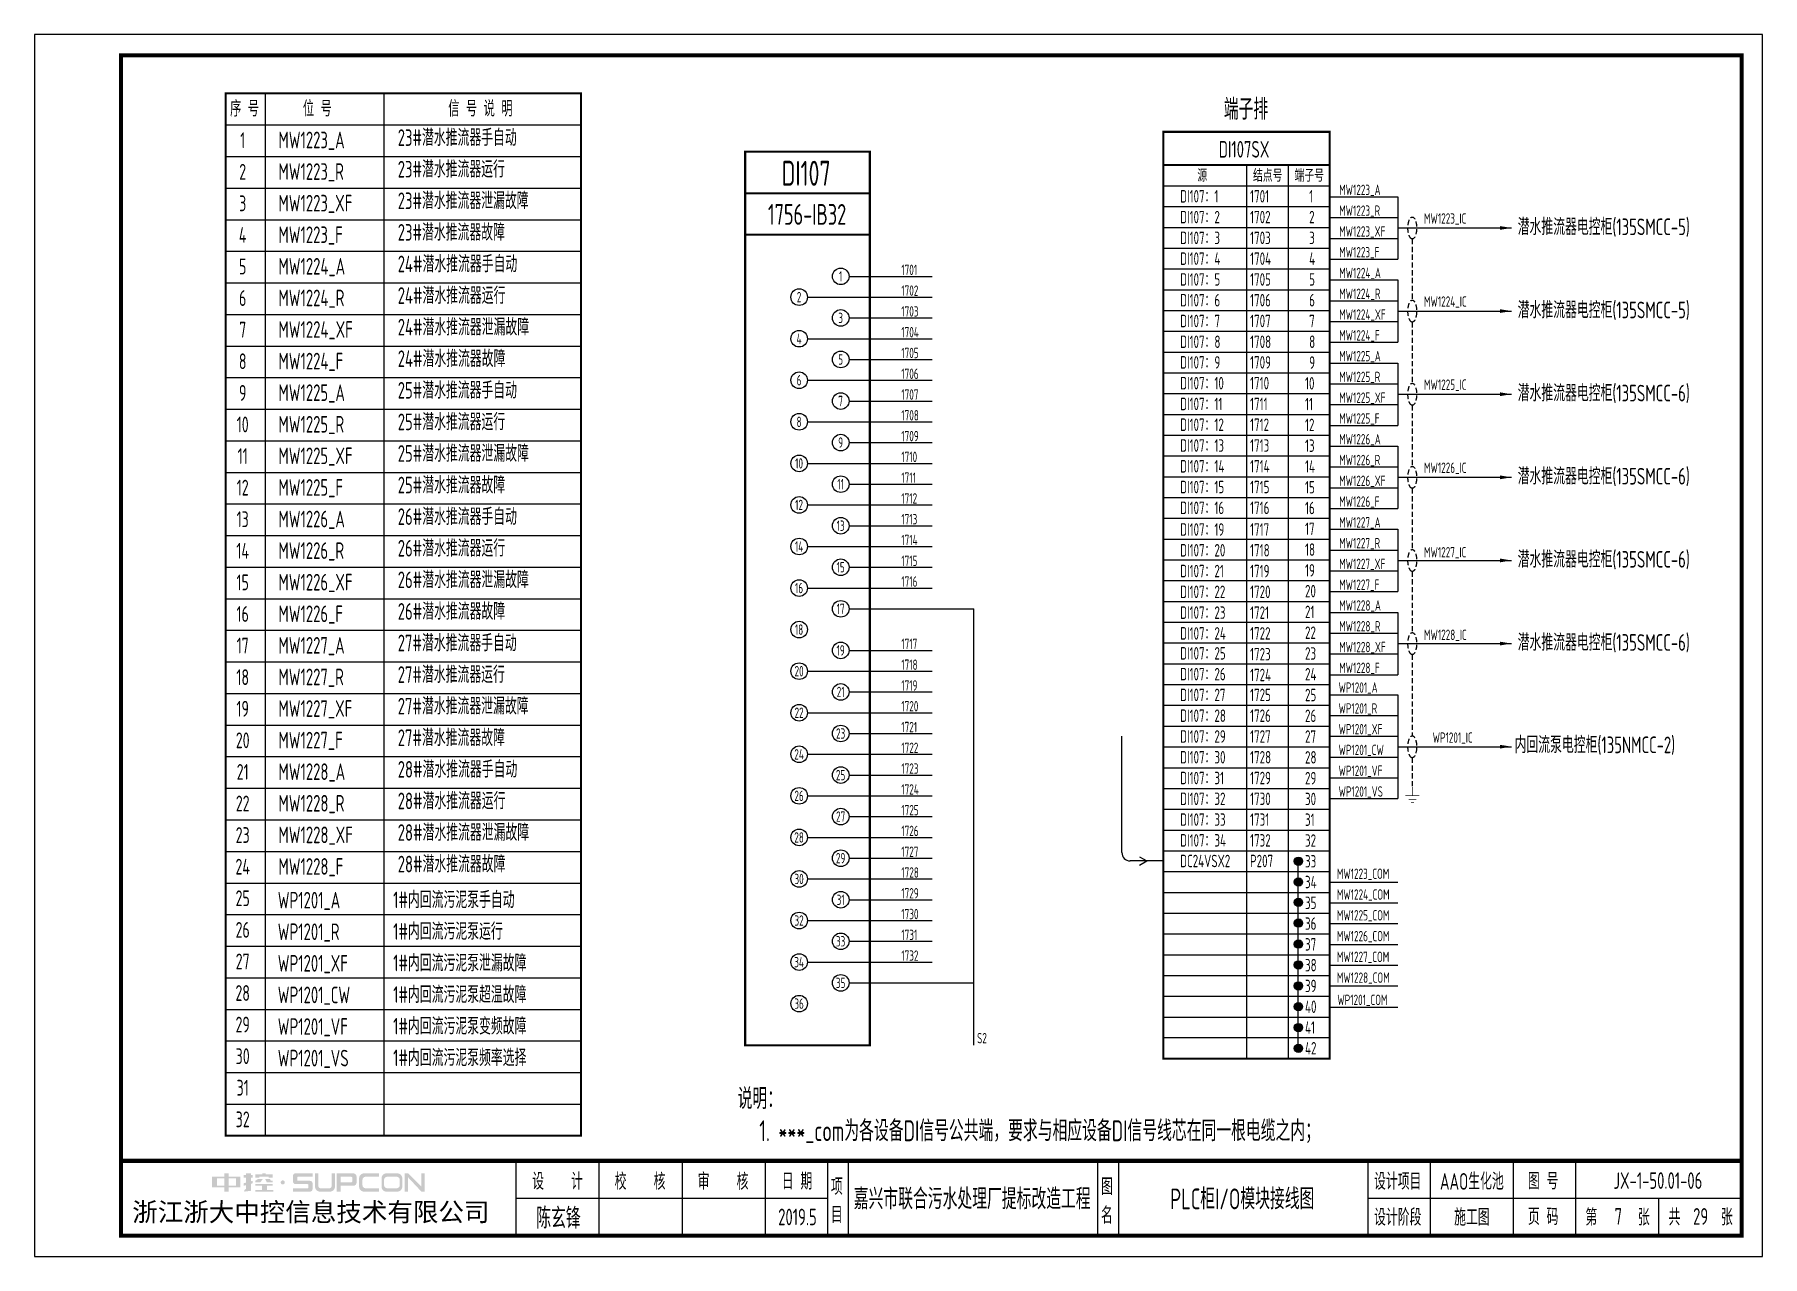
# Model space of a CAD drawing. Header units: millimetres. Extents: x 30557 to 235556, y -116603 to -73383.
# Drawn here: x 63821 to 67979, y -79651 to -76711 of the extents above; entities that cross this region are included whole.
import ezdxf
from ezdxf.enums import TextEntityAlignment as Align

# ---------------------------------------------------------------- set-up
doc = ezdxf.new("R2010")
doc.units = ezdxf.units.MM
doc.linetypes.add('DASHED2', pattern=[0.375, 0.25, -0.125])
doc.layers.add('1', color=3, linetype='Continuous')
doc.layers.add('符号层', color=3, linetype='Continuous')
doc.layers.add('_Drawing', color=7, linetype='Continuous', lineweight=25)
doc.styles.add('supcon', font='sceie.shx', dxfattribs={"width": 0.75, "height": 40, "bigfont": 'sceic.shx'})
doc.styles.add('Title', font='', dxfattribs={"height": 45})
doc.styles.get('Title').set_extended_font_data('SimHei')

msp = doc.modelspace()

# ---------------------------------------------------------------- texts
at = {"style": 'supcon', "width": 0.75}
for s, p in [('序 号', (64326.2, -76908)), ('位 号', (64501.3, -76908)), ('信 号 说 明', (64893.7, -76908)), ('1', (64321.7, -76984)), ('2', (64321.7, -77060)), ('3', (64321.7, -77136)), ('4', (64321.7, -77212)), ('5', (64321.7, -77288)), ('6', (64321.7, -77364)), ('7', (64321.7, -77440)), ('8', (64321.7, -77516)), ('9', (64321.7, -77592)), ('10', (64321.7, -77668)), ('11', (64321.7, -77744)), ('12', (64321.7, -77820)), ('13', (64321.7, -77896)), ('14', (64321.7, -77972)), ('15', (64321.7, -78048)), ('16', (64321.7, -78124)), ('17', (64321.7, -78200)), ('18', (64321.7, -78276)), ('19', (64321.7, -78352)), ('20', (64321.7, -78428)), ('21', (64321.7, -78504)), ('22', (64321.7, -78580)), ('23', (64321.7, -78656)), ('24', (64321.7, -78732)), ('25', (64321.7, -78808)), ('26', (64321.7, -78884)), ('27', (64321.7, -78960)), ('28', (64321.7, -79036)), ('29', (64321.7, -79112)), ('30', (64321.7, -79188)), ('31', (64321.7, -79264)), ('32', (64321.7, -79340))]:
    msp.add_text(s, height=38, dxfattribs=at).set_placement(p, align=Align.CENTER)
at = {"linetype": 'Continuous', "style": 'supcon', "width": 0.75}
for s, height, p in [('MW1223_A', 40, (64407.6, -76984.5)), ('23#潜水推流器手自动', 40, (64694.8, -76978.8)), ('MW1223_R', 40, (64407.6, -77060.5)), ('23#潜水推流器运行', 40, (64694.8, -77054.8)), ('23#潜水推流器泄漏故障', 40, (64694.8, -77130.8)), ('MW1223_A', 25, (66960.2, -77097)), ('MW1223_XF', 40, (64407.6, -77136.5)), ('MW1223_R', 25, (66960.2, -77147)), ('MW1223_F', 40, (64407.6, -77212.5)), ('23#潜水推流器故障', 40, (64694.8, -77206.8)), ('MW1223_XF', 25, (66960.2, -77197)), ('MW1223_IC', 25, (67164.4, -77165.8)), ('潜水推流器电控柜(135SMCC-5)', 40, (67389.8, -77193.5)), ('MW1224_A', 40, (64407.6, -77288.5)), ('24#潜水推流器手自动', 40, (64694.8, -77282.8)), ('MW1223_F', 25, (66960.2, -77247)), ('MW1224_A', 25, (66960.2, -77297)), ('MW1224_R', 40, (64407.6, -77364.5)), ('24#潜水推流器运行', 40, (64694.8, -77358.8)), ('MW1224_R', 25, (66960.2, -77347)), ('MW1224_XF', 25, (66960.2, -77397)), ('MW1224_IC', 25, (67164.4, -77365.7)), ('潜水推流器电控柜(135SMCC-5)', 40, (67389.8, -77393.5)), ('MW1224_XF', 40, (64407.6, -77440.5)), ('24#潜水推流器泄漏故障', 40, (64694.8, -77434.8)), ('MW1224_F', 25, (66960.2, -77447)), ('MW1224_F', 40, (64407.6, -77516.5)), ('24#潜水推流器故障', 40, (64694.8, -77510.8)), ('MW1225_A', 25, (66960.2, -77497)), ('25#潜水推流器手自动', 40, (64694.8, -77586.8)), ('MW1225_R', 25, (66960.2, -77547)), ('MW1225_IC', 25, (67164.4, -77565.7)), ('MW1225_A', 40, (64407.6, -77592.5)), ('MW1225_XF', 25, (66960.2, -77597)), ('潜水推流器电控柜(135SMCC-6)', 40, (67389.8, -77593.5)), ('MW1225_R', 40, (64407.6, -77668.5)), ('25#潜水推流器运行', 40, (64694.8, -77662.8)), ('MW1225_F', 25, (66960.2, -77647)), ('MW1225_XF', 40, (64407.6, -77744.5)), ('25#潜水推流器泄漏故障', 40, (64694.8, -77738.8)), ('MW1226_A', 25, (66960.2, -77697)), ('MW1226_R', 25, (66960.2, -77747)), ('MW1226_IC', 25, (67164.4, -77765.6)), ('潜水推流器电控柜(135SMCC-6)', 40, (67389.8, -77793.5)), ('MW1225_F', 40, (64407.6, -77820.5)), ('25#潜水推流器故障', 40, (64694.8, -77814.8)), ('MW1226_XF', 25, (66960.2, -77797)), ('MW1226_F', 25, (66960.2, -77847)), ('MW1226_A', 40, (64407.6, -77896.5)), ('26#潜水推流器手自动', 40, (64694.8, -77890.8)), ('MW1227_A', 25, (66960.2, -77897)), ('MW1226_R', 40, (64407.6, -77972.5)), ('26#潜水推流器运行', 40, (64694.8, -77966.8)), ('MW1227_R', 25, (66960.2, -77947)), ('MW1227_IC', 25, (67164.4, -77969)), ('潜水推流器电控柜(135SMCC-6)', 40, (67389.8, -77993.5)), ('26#潜水推流器泄漏故障', 40, (64694.8, -78042.8)), ('MW1227_XF', 25, (66960.2, -77997)), ('MW1226_XF', 40, (64407.6, -78048.5)), ('MW1227_F', 25, (66960.2, -78047)), ('MW1226_F', 40, (64407.6, -78124.5)), ('26#潜水推流器故障', 40, (64694.8, -78118.8)), ('MW1228_A', 25, (66960.2, -78097)), ('MW1228_R', 25, (66960.2, -78147)), ('MW1227_A', 40, (64407.6, -78200.5)), ('27#潜水推流器手自动', 40, (64694.8, -78194.8)), ('MW1228_IC', 25, (67164.4, -78167.6)), ('潜水推流器电控柜(135SMCC-6)', 40, (67389.8, -78193.5)), ('MW1228_XF', 25, (66960.2, -78197)), ('MW1227_R', 40, (64407.6, -78276.5)), ('27#潜水推流器运行', 40, (64694.8, -78270.8)), ('MW1228_F', 25, (66960.2, -78247)), ('WP1201_A', 25, (66958.8, -78294.6)), ('MW1227_XF', 40, (64407.6, -78352.5)), ('27#潜水推流器泄漏故障', 40, (64694.8, -78346.8)), ('WP1201_R', 25, (66958.8, -78344.6)), ('WP1201_XF', 25, (66958.8, -78394.6)), ('MW1227_F', 40, (64407.6, -78428.5)), ('27#潜水推流器故障', 40, (64694.8, -78422.8)), ('WP1201_CW', 25, (66958.8, -78444.6)), ('WP1201_IC', 25, (67185.2, -78415)), ('内回流泵电控柜(135NMCC-2)', 40, (67382.3, -78439.9)), ('28#潜水推流器手自动', 40, (64694.8, -78498.8)), ('MW1228_A', 40, (64407.6, -78504.5)), ('WP1201_VF', 25, (66958.8, -78494.6)), ('MW1228_R', 40, (64407.6, -78580.5)), ('28#潜水推流器运行', 40, (64694.8, -78574.8)), ('WP1201_VS', 25, (66958.8, -78544.6)), ('MW1228_XF', 40, (64407.6, -78656.5)), ('28#潜水推流器泄漏故障', 40, (64694.8, -78650.8)), ('MW1228_F', 40, (64407.6, -78732.5)), ('28#潜水推流器故障', 40, (64694.8, -78726.8)), ('MW1223_COM', 25, (66954.7, -78742.5)), ('WP1201_A', 40, (64406, -78813.6)), ('1#内回流污泥泵手自动', 40, (64683.7, -78812.8)), ('MW1224_COM', 25, (66954.7, -78792.5)), ('MW1225_COM', 25, (66954.7, -78842.5)), ('WP1201_R', 40, (64406, -78889.6)), ('1#内回流污泥泵运行', 40, (64683.7, -78888.8)), ('MW1226_COM', 25, (66954.7, -78892.5)), ('MW1227_COM', 25, (66954.7, -78942.5)), ('WP1201_XF', 40, (64406, -78965.6)), ('1#内回流污泥泵泄漏故障', 40, (64683.7, -78964.8)), ('WP1201_CW', 40, (64406, -79041.6)), ('1#内回流污泥泵超温故障', 40, (64683.7, -79040.8)), ('MW1228_COM', 25, (66954.7, -78992.5)), ('WP1201_COM', 25, (66955.9, -79046)), ('WP1201_VF', 40, (64406, -79117.6)), ('1#内回流污泥泵变频故障', 40, (64683.7, -79116.8)), ('WP1201_VS', 40, (64406, -79193.6)), ('1#内回流污泥泵频率选择', 40, (64683.7, -79192.8))]:
    msp.add_text(s, height=height, dxfattribs=at).set_placement(p)
at = {"color": 3, "style": 'supcon', "width": 0.75}
for s, height, p in [('DI107', 60, (65677.6, -77044.6)), ('AAO生化池', 40, (67279.6, -79468.3)), ('陈玄锋', 50, (65081.6, -79555.9)), ('2019.5', 40, (65656.7, -79555.9)), ('7', 40, (67632.1, -79554.5)), ('29', 40, (67830.1, -79554.5))]:
    msp.add_text(s, height=height, dxfattribs=at).set_placement(p, align=Align.MIDDLE)
for s, p in [('DI107：1', (66577.6, -77115)), ('DI107：2', (66577.6, -77165)), ('DI107：3', (66577.6, -77215)), ('DI107：4', (66577.6, -77265)), ('DI107：5', (66577.6, -77315)), ('DI107：6', (66577.6, -77365)), ('DI107：7', (66577.6, -77415)), ('DI107：8', (66577.6, -77465)), ('DI107：9', (66577.6, -77514.6)), ('DI107：10', (66577.6, -77564.6)), ('DI107：11', (66577.6, -77614.6)), ('DI107：12', (66577.6, -77664.6)), ('DI107：13', (66577.6, -77714.6)), ('DI107：14', (66577.6, -77764.6)), ('DI107：15', (66577.6, -77814.6)), ('DI107：16', (66577.6, -77864.6)), ('DI107：19', (66577.6, -77916.7)), ('DI107：20', (66577.6, -77966.7)), ('DI107：21', (66577.6, -78016.7)), ('DI107：22', (66577.6, -78066.7)), ('DI107：23', (66577.6, -78116.7)), ('DI107：24', (66577.6, -78166.7)), ('DI107：25', (66577.6, -78214.7)), ('DI107：26', (66577.6, -78264.7)), ('DI107：27', (66577.6, -78314.7)), ('DI107：28', (66577.6, -78364.7)), ('DI107：29', (66577.6, -78414.7)), ('DI107：30', (66577.6, -78464.7)), ('DI107：31', (66577.6, -78514.7)), ('DI107：32', (66577.6, -78564.7)), ('DI107：33', (66577.6, -78614.7)), ('DI107：34', (66577.6, -78664.7))]:
    msp.add_text(s, height=30, dxfattribs=at).set_placement(p)
at = {"color": 7, "style": 'supcon', "width": 0.75}
msp.add_text('DC24VSX2', height=30, dxfattribs=at).set_placement((66577.6, -78714.3))
at = {"layer": '1', "style": 'supcon', "width": 0.75}
msp.add_text('DI107SX', height=40, dxfattribs=at).set_placement((66731.5, -77006.9), align=Align.CENTER)
at = {"layer": '1', "color": 3, "style": 'supcon', "width": 0.75}
for s, height, p in [('1701', 30, (66745.9, -77115)), ('1702', 30, (66745.9, -77165)), ('1703', 30, (66745.9, -77215)), ('1704', 30, (66745.9, -77265)), ('1701', 25, (65906.6, -77289.5)), ('1705', 30, (66745.9, -77315)), ('1702', 25, (65906.6, -77339.5)), ('1706', 30, (66745.9, -77365)), ('1703', 25, (65906.6, -77389.5)), ('1704', 25, (65906.6, -77439.5)), ('1707', 30, (66745.9, -77415)), ('1708', 30, (66745.9, -77465)), ('1705', 25, (65906.6, -77489.5)), ('1709', 30, (66745.9, -77514.6)), ('1706', 25, (65906.6, -77539.5)), ('1710', 30, (66745.9, -77564.6)), ('1707', 25, (65906.6, -77589.5)), ('1711', 30, (66745.9, -77614.6)), ('1708', 25, (65906.6, -77639.5)), ('1709', 25, (65906.6, -77689.5)), ('1712', 30, (66745.9, -77664.6)), ('1713', 30, (66745.9, -77714.6)), ('1710', 25, (65906.6, -77739.5)), ('1714', 30, (66745.9, -77764.6)), ('1711', 25, (65906.6, -77789.5)), ('1715', 30, (66745.9, -77814.6)), ('1712', 25, (65906.6, -77839.5)), ('1716', 30, (66745.9, -77864.6)), ('1713', 25, (65906.6, -77889.5)), ('1714', 25, (65906.6, -77939.5)), ('1717', 30, (66745.9, -77916.7)), ('1718', 30, (66745.9, -77966.7)), ('1715', 25, (65906.6, -77989.5)), ('1719', 30, (66745.9, -78016.7)), ('1716', 25, (65906.6, -78039.5)), ('1720', 30, (66745.9, -78066.7)), ('1721', 30, (66745.9, -78116.7)), ('1717', 25, (65906.6, -78189.5)), ('1722', 30, (66745.9, -78166.7)), ('1723', 30, (66745.9, -78216.7)), ('1718', 25, (65906.6, -78239.5)), ('1724', 30, (66745.9, -78266.7)), ('1719', 25, (65906.6, -78289.5)), ('1725', 30, (66745.9, -78314.7)), ('1720', 25, (65906.6, -78339.5)), ('1726', 30, (66745.9, -78364.7)), ('1721', 25, (65906.6, -78389.5)), ('1722', 25, (65906.6, -78439.5)), ('1727', 30, (66745.9, -78414.7)), ('1728', 30, (66745.9, -78464.7)), ('1723', 25, (65906.6, -78489.5)), ('1729', 30, (66745.9, -78514.7)), ('1724', 25, (65906.6, -78539.5)), ('1730', 30, (66745.9, -78564.7)), ('1725', 25, (65906.6, -78589.5)), ('1731', 30, (66745.9, -78614.7)), ('1726', 25, (65906.6, -78639.5)), ('1727', 25, (65906.6, -78689.5)), ('1732', 30, (66745.9, -78664.7)), ('P207', 30, (66745.9, -78714.3)), ('1728', 25, (65906.6, -78739.5)), ('1729', 25, (65906.6, -78789.5)), ('1730', 25, (65906.6, -78839.5)), ('1731', 25, (65906.6, -78889.5)), ('1732', 25, (65906.6, -78939.5)), ('S2', 25, (66088.9, -79138.1))]:
    msp.add_text(s, height=height, dxfattribs=at).set_placement(p)
at = {"layer": '_Drawing', "color": 3, "style": 'supcon', "width": 0.75}
for s, height, p in [('说明：', 50, (65566.1, -79268.8)), ('1. ***_com为各设备DI信号公共端，要求与相应设备DI信号线芯在同一根电缆之内；', 50, (66239.4, -79348.1)), ('JX-1-50.01-06', 40, (67727.4, -79468.3)), ('嘉兴市联合污水处理厂提标改造工程', 50, (66077.2, -79509.8)), ('PLC柜I/O模块接线图', 50, (66727.2, -79509.8))]:
    msp.add_text(s, height=height, dxfattribs=at).set_placement(p, align=Align.MIDDLE)
at = {"layer": '符号层', "color": 4, "style": 'supcon', "width": 0.75}
msp.add_text('端子排', height=50, dxfattribs=at).set_placement((66682.6, -76915.5))

# ---------------------------------------------------------------- blocks, each defined once
blk = doc.blocks.new('中控·SUPCON')
at = {"linetype": 'Continuous'}
h = blk.add_hatch(color=2, dxfattribs=at)
h.dxf.hatch_style = 1
h.paths.add_polyline_path([(34, 33), (20, 33), (20, 37), (15, 37), (15, 36), (15, 33), (0, 33), (0, 20), (13, 20), (15, 20), (15, 15), (20, 15), (20, 20), (22, 20), (34, 20)])
h.paths.add_polyline_path([(20, 30), (20, 31), (29, 31), (29, 22), (20, 22)], flags=16)
h.paths.add_polyline_path([(15, 30), (15, 22), (6, 22), (6, 31), (15, 31)], flags=16)
h.paths.add_polyline_path([(47, 32), (49, 32), (49, 35), (47, 35), (47, 37), (41, 37), (41, 35), (38, 35), (38, 32), (41, 32), (41, 25.8), (38, 25), (38, 22), (41, 22.8), (41, 18.3), (39, 17), (39, 15), (47, 16), (47, 24.5), (49, 25), (49, 28), (47, 27.5)])
h.paths.add_polyline_path([(61, 30), (55, 30), (52, 28), (52, 26), (58, 26)])
h.paths.add_polyline_path([(73, 28), (71, 28), (70, 30), (64, 30), (66, 26), (73, 26)])
h.paths.add_polyline_path([(73, 36), (64.6, 36), (64.6, 37), (60.4, 37), (60.4, 36), (52, 36), (52, 32), (56.8, 32), (56.8, 33.1), (68.2, 33.1), (68.2, 32), (73, 32)])
h.paths.add_polyline_path([(66, 22), (73, 22), (73, 24), (52, 24), (52, 22), (60, 22), (60, 17), (52, 17), (52, 15), (74, 15), (74, 17), (66, 17)])
h.paths.add_polyline_path([(82.7, 26.1, 1), (87.6, 26.1, 1)])
h.paths.add_polyline_path([(118, 28), (103.5, 28, -0.414214), (102.5, 29), (102.5, 32, -0.414214), (103.5, 33), (121, 33), (121, 37), (100.5, 37, 0.414214), (97.5, 34), (97.5, 27, 0.414214), (100.5, 24), (115, 24, -0.414214), (116, 23), (116, 20, -0.414214), (115, 19), (97.5, 19), (97.5, 15), (118, 15, 0.414214), (121, 18), (121, 25, 0.414214)])
h.paths.add_polyline_path([(128, 37), (124, 37), (124, 36), (124, 21, 0.414214), (130, 15), (142, 15, 0.414214), (148, 21), (148, 37), (144, 37), (144, 22, -0.414214), (141, 19), (131, 19, -0.414214), (128, 22)])
h.paths.add_polyline_path([(174, 26), (174, 33, 0.414214), (170, 37), (150, 37), (150, 36), (150, 15), (155, 15), (155, 22), (170, 22, 0.414214)])
h.paths.add_polyline_path([(167, 26), (155, 26), (155, 33), (167, 33, -0.414214), (169, 31), (169, 28, -0.414214)], flags=16)
h.paths.add_polyline_path([(201, 19), (185, 19, -0.414214), (181, 23), (181, 29, -0.414214), (185, 33), (201, 33), (201, 37), (183, 37, 0.414214), (177, 31), (177, 21, 0.414214), (183, 15), (201, 15)])
h.paths.add_polyline_path([(229, 21), (229, 31, 0.414214), (223, 37), (210, 37, 0.414214), (204, 31), (204, 21, 0.414214), (210, 15), (223, 15, 0.414214)])
h.paths.add_polyline_path([(207, 23), (207, 29, -0.414214), (211, 33), (222, 33, -0.414214), (226, 29), (226, 23, -0.414214), (222, 19), (211, 19, -0.414214)], flags=16)
h.paths.add_polyline_path([(236, 32.1), (252, 15), (256, 15), (256, 37), (252, 37), (252, 21), (236, 37), (232, 37), (232, 36), (232, 15), (236, 15)])
h = blk.add_hatch(color=2, dxfattribs=at)
h.dxf.hatch_style = 1
h.paths.add_polyline_path([(34, 33), (20, 33), (20, 37), (15, 37), (15, 36), (15, 33), (0, 33), (0, 20), (13, 20), (15, 20), (15, 15), (20, 15), (20, 20), (22, 20), (34, 20)])
h.paths.add_polyline_path([(20, 30), (20, 31), (29, 31), (29, 22), (20, 22)], flags=16)
h.paths.add_polyline_path([(15, 30), (15, 22), (6, 22), (6, 31), (15, 31)], flags=16)
h.paths.add_polyline_path([(47, 32), (49, 32), (49, 35), (47, 35), (47, 37), (41, 37), (41, 35), (38, 35), (38, 32), (41, 32), (41, 25.8), (38, 25), (38, 22), (41, 22.8), (41, 18.3), (39, 17), (39, 15), (47, 16), (47, 24.5), (49, 25), (49, 28), (47, 27.5)])
h.paths.add_polyline_path([(61, 30), (55, 30), (52, 28), (52, 26), (58, 26)])
h.paths.add_polyline_path([(73, 28), (71, 28), (70, 30), (64, 30), (66, 26), (73, 26)])
h.paths.add_polyline_path([(73, 36), (64.6, 36), (64.6, 37), (60.4, 37), (60.4, 36), (52, 36), (52, 32), (56.8, 32), (56.8, 33.1), (68.2, 33.1), (68.2, 32), (73, 32)])
h.paths.add_polyline_path([(66, 22), (73, 22), (73, 24), (52, 24), (52, 22), (60, 22), (60, 17), (52, 17), (52, 15), (74, 15), (74, 17), (66, 17)])
h.paths.add_polyline_path([(82.7, 26.1, 1), (87.6, 26.1, 1)])
h.paths.add_polyline_path([(118, 28), (103.5, 28, -0.414214), (102.5, 29), (102.5, 32, -0.414214), (103.5, 33), (121, 33), (121, 37), (100.5, 37, 0.414214), (97.5, 34), (97.5, 27, 0.414214), (100.5, 24), (115, 24, -0.414214), (116, 23), (116, 20, -0.414214), (115, 19), (97.5, 19), (97.5, 15), (118, 15, 0.414214), (121, 18), (121, 25, 0.414214)])
h.paths.add_polyline_path([(128, 37), (124, 37), (124, 36), (124, 21, 0.414214), (130, 15), (142, 15, 0.414214), (148, 21), (148, 37), (144, 37), (144, 22, -0.414214), (141, 19), (131, 19, -0.414214), (128, 22)])
h.paths.add_polyline_path([(174, 26), (174, 33, 0.414214), (170, 37), (150, 37), (150, 36), (150, 15), (155, 15), (155, 22), (170, 22, 0.414214)])
h.paths.add_polyline_path([(167, 26), (155, 26), (155, 33), (167, 33, -0.414214), (169, 31), (169, 28, -0.414214)], flags=16)
h.paths.add_polyline_path([(201, 19), (185, 19, -0.414214), (181, 23), (181, 29, -0.414214), (185, 33), (201, 33), (201, 37), (183, 37, 0.414214), (177, 31), (177, 21, 0.414214), (183, 15), (201, 15)])
h.paths.add_polyline_path([(229, 21), (229, 31, 0.414214), (223, 37), (210, 37, 0.414214), (204, 31), (204, 21, 0.414214), (210, 15), (223, 15, 0.414214)])
h.paths.add_polyline_path([(207, 23), (207, 29, -0.414214), (211, 33), (222, 33, -0.414214), (226, 29), (226, 23, -0.414214), (222, 19), (211, 19, -0.414214)], flags=16)
h.paths.add_polyline_path([(236, 32.1), (252, 15), (256, 15), (256, 37), (252, 37), (252, 21), (236, 37), (232, 37), (232, 36), (232, 15), (236, 15)])
h = blk.add_hatch(color=2, dxfattribs=at)
h.dxf.hatch_style = 1
h.paths.add_polyline_path([(34, 33), (20, 33), (20, 37), (15, 37), (15, 36), (15, 33), (0, 33), (0, 20), (13, 20), (15, 20), (15, 15), (20, 15), (20, 20), (22, 20), (34, 20)])
h.paths.add_polyline_path([(20, 30), (20, 31), (29, 31), (29, 22), (20, 22)], flags=16)
h.paths.add_polyline_path([(15, 30), (15, 22), (6, 22), (6, 31), (15, 31)], flags=16)
h.paths.add_polyline_path([(47, 32), (49, 32), (49, 35), (47, 35), (47, 37), (41, 37), (41, 35), (38, 35), (38, 32), (41, 32), (41, 25.8), (38, 25), (38, 22), (41, 22.8), (41, 18.3), (39, 17), (39, 15), (47, 16), (47, 24.5), (49, 25), (49, 28), (47, 27.5)])
h.paths.add_polyline_path([(61, 30), (55, 30), (52, 28), (52, 26), (58, 26)])
h.paths.add_polyline_path([(73, 28), (71, 28), (70, 30), (64, 30), (66, 26), (73, 26)])
h.paths.add_polyline_path([(73, 36), (64.6, 36), (64.6, 37), (60.4, 37), (60.4, 36), (52, 36), (52, 32), (56.8, 32), (56.8, 33.1), (68.2, 33.1), (68.2, 32), (73, 32)])
h.paths.add_polyline_path([(66, 22), (73, 22), (73, 24), (52, 24), (52, 22), (60, 22), (60, 17), (52, 17), (52, 15), (74, 15), (74, 17), (66, 17)])
h.paths.add_polyline_path([(82.7, 26.1, 1), (87.6, 26.1, 1)])
h.paths.add_polyline_path([(118, 28), (103.5, 28, -0.414214), (102.5, 29), (102.5, 32, -0.414214), (103.5, 33), (121, 33), (121, 37), (100.5, 37, 0.414214), (97.5, 34), (97.5, 27, 0.414214), (100.5, 24), (115, 24, -0.414214), (116, 23), (116, 20, -0.414214), (115, 19), (97.5, 19), (97.5, 15), (118, 15, 0.414214), (121, 18), (121, 25, 0.414214)])
h.paths.add_polyline_path([(128, 37), (124, 37), (124, 36), (124, 21, 0.414214), (130, 15), (142, 15, 0.414214), (148, 21), (148, 37), (144, 37), (144, 22, -0.414214), (141, 19), (131, 19, -0.414214), (128, 22)])
h.paths.add_polyline_path([(174, 26), (174, 33, 0.414214), (170, 37), (150, 37), (150, 36), (150, 15), (155, 15), (155, 22), (170, 22, 0.414214)])
h.paths.add_polyline_path([(167, 26), (155, 26), (155, 33), (167, 33, -0.414214), (169, 31), (169, 28, -0.414214)], flags=16)
h.paths.add_polyline_path([(201, 19), (185, 19, -0.414214), (181, 23), (181, 29, -0.414214), (185, 33), (201, 33), (201, 37), (183, 37, 0.414214), (177, 31), (177, 21, 0.414214), (183, 15), (201, 15)])
h.paths.add_polyline_path([(229, 21), (229, 31, 0.414214), (223, 37), (210, 37, 0.414214), (204, 31), (204, 21, 0.414214), (210, 15), (223, 15, 0.414214)])
h.paths.add_polyline_path([(207, 23), (207, 29, -0.414214), (211, 33), (222, 33, -0.414214), (226, 29), (226, 23, -0.414214), (222, 19), (211, 19, -0.414214)], flags=16)
h.paths.add_polyline_path([(236, 32.1), (252, 15), (256, 15), (256, 37), (252, 37), (252, 21), (236, 37), (232, 37), (232, 36), (232, 15), (236, 15)])
h = blk.add_hatch(color=2, dxfattribs=at)
h.dxf.hatch_style = 1
h.paths.add_polyline_path([(34, 33), (20, 33), (20, 37), (15, 37), (15, 36), (15, 33), (0, 33), (0, 20), (13, 20), (15, 20), (15, 15), (20, 15), (20, 20), (22, 20), (34, 20)])
h.paths.add_polyline_path([(20, 30), (20, 31), (29, 31), (29, 22), (20, 22)], flags=16)
h.paths.add_polyline_path([(15, 30), (15, 22), (6, 22), (6, 31), (15, 31)], flags=16)
h.paths.add_polyline_path([(47, 32), (49, 32), (49, 35), (47, 35), (47, 37), (41, 37), (41, 35), (38, 35), (38, 32), (41, 32), (41, 25.8), (38, 25), (38, 22), (41, 22.8), (41, 18.3), (39, 17), (39, 15), (47, 16), (47, 24.5), (49, 25), (49, 28), (47, 27.5)])
h.paths.add_polyline_path([(61, 30), (55, 30), (52, 28), (52, 26), (58, 26)])
h.paths.add_polyline_path([(73, 28), (71, 28), (70, 30), (64, 30), (66, 26), (73, 26)])
h.paths.add_polyline_path([(73, 36), (64.6, 36), (64.6, 37), (60.4, 37), (60.4, 36), (52, 36), (52, 32), (56.8, 32), (56.8, 33.1), (68.2, 33.1), (68.2, 32), (73, 32)])
h.paths.add_polyline_path([(66, 22), (73, 22), (73, 24), (52, 24), (52, 22), (60, 22), (60, 17), (52, 17), (52, 15), (74, 15), (74, 17), (66, 17)])
h.paths.add_polyline_path([(82.7, 26.1, 1), (87.6, 26.1, 1)])
h.paths.add_polyline_path([(118, 28), (103.5, 28, -0.414214), (102.5, 29), (102.5, 32, -0.414214), (103.5, 33), (121, 33), (121, 37), (100.5, 37, 0.414214), (97.5, 34), (97.5, 27, 0.414214), (100.5, 24), (115, 24, -0.414214), (116, 23), (116, 20, -0.414214), (115, 19), (97.5, 19), (97.5, 15), (118, 15, 0.414214), (121, 18), (121, 25, 0.414214)])
h.paths.add_polyline_path([(128, 37), (124, 37), (124, 36), (124, 21, 0.414214), (130, 15), (142, 15, 0.414214), (148, 21), (148, 37), (144, 37), (144, 22, -0.414214), (141, 19), (131, 19, -0.414214), (128, 22)])
h.paths.add_polyline_path([(174, 26), (174, 33, 0.414214), (170, 37), (150, 37), (150, 36), (150, 15), (155, 15), (155, 22), (170, 22, 0.414214)])
h.paths.add_polyline_path([(167, 26), (155, 26), (155, 33), (167, 33, -0.414214), (169, 31), (169, 28, -0.414214)], flags=16)
h.paths.add_polyline_path([(201, 19), (185, 19, -0.414214), (181, 23), (181, 29, -0.414214), (185, 33), (201, 33), (201, 37), (183, 37, 0.414214), (177, 31), (177, 21, 0.414214), (183, 15), (201, 15)])
h.paths.add_polyline_path([(229, 21), (229, 31, 0.414214), (223, 37), (210, 37, 0.414214), (204, 31), (204, 21, 0.414214), (210, 15), (223, 15, 0.414214)])
h.paths.add_polyline_path([(207, 23), (207, 29, -0.414214), (211, 33), (222, 33, -0.414214), (226, 29), (226, 23, -0.414214), (222, 19), (211, 19, -0.414214)], flags=16)
h.paths.add_polyline_path([(236, 32.1), (252, 15), (256, 15), (256, 37), (252, 37), (252, 21), (236, 37), (232, 37), (232, 36), (232, 15), (236, 15)])
h = blk.add_hatch(color=2, dxfattribs=at)
h.dxf.hatch_style = 1
h.paths.add_polyline_path([(34, 33), (20, 33), (20, 37), (15, 37), (15, 36), (15, 33), (0, 33), (0, 20), (13, 20), (15, 20), (15, 15), (20, 15), (20, 20), (22, 20), (34, 20)])
h.paths.add_polyline_path([(20, 30), (20, 31), (29, 31), (29, 22), (20, 22)], flags=16)
h.paths.add_polyline_path([(15, 30), (15, 22), (6, 22), (6, 31), (15, 31)], flags=16)
h.paths.add_polyline_path([(47, 32), (49, 32), (49, 35), (47, 35), (47, 37), (41, 37), (41, 35), (38, 35), (38, 32), (41, 32), (41, 25.8), (38, 25), (38, 22), (41, 22.8), (41, 18.3), (39, 17), (39, 15), (47, 16), (47, 24.5), (49, 25), (49, 28), (47, 27.5)])
h.paths.add_polyline_path([(61, 30), (55, 30), (52, 28), (52, 26), (58, 26)])
h.paths.add_polyline_path([(73, 28), (71, 28), (70, 30), (64, 30), (66, 26), (73, 26)])
h.paths.add_polyline_path([(73, 36), (64.6, 36), (64.6, 37), (60.4, 37), (60.4, 36), (52, 36), (52, 32), (56.8, 32), (56.8, 33.1), (68.2, 33.1), (68.2, 32), (73, 32)])
h.paths.add_polyline_path([(66, 22), (73, 22), (73, 24), (52, 24), (52, 22), (60, 22), (60, 17), (52, 17), (52, 15), (74, 15), (74, 17), (66, 17)])
h.paths.add_polyline_path([(82.7, 26.1, 1), (87.6, 26.1, 1)])
h.paths.add_polyline_path([(118, 28), (103.5, 28, -0.414214), (102.5, 29), (102.5, 32, -0.414214), (103.5, 33), (121, 33), (121, 37), (100.5, 37, 0.414214), (97.5, 34), (97.5, 27, 0.414214), (100.5, 24), (115, 24, -0.414214), (116, 23), (116, 20, -0.414214), (115, 19), (97.5, 19), (97.5, 15), (118, 15, 0.414214), (121, 18), (121, 25, 0.414214)])
h.paths.add_polyline_path([(128, 37), (124, 37), (124, 36), (124, 21, 0.414214), (130, 15), (142, 15, 0.414214), (148, 21), (148, 37), (144, 37), (144, 22, -0.414214), (141, 19), (131, 19, -0.414214), (128, 22)])
h.paths.add_polyline_path([(174, 26), (174, 33, 0.414214), (170, 37), (150, 37), (150, 36), (150, 15), (155, 15), (155, 22), (170, 22, 0.414214)])
h.paths.add_polyline_path([(167, 26), (155, 26), (155, 33), (167, 33, -0.414214), (169, 31), (169, 28, -0.414214)], flags=16)
h.paths.add_polyline_path([(201, 19), (185, 19, -0.414214), (181, 23), (181, 29, -0.414214), (185, 33), (201, 33), (201, 37), (183, 37, 0.414214), (177, 31), (177, 21, 0.414214), (183, 15), (201, 15)])
h.paths.add_polyline_path([(229, 21), (229, 31, 0.414214), (223, 37), (210, 37, 0.414214), (204, 31), (204, 21, 0.414214), (210, 15), (223, 15, 0.414214)])
h.paths.add_polyline_path([(207, 23), (207, 29, -0.414214), (211, 33), (222, 33, -0.414214), (226, 29), (226, 23, -0.414214), (222, 19), (211, 19, -0.414214)], flags=16)
h.paths.add_polyline_path([(236, 32.1), (252, 15), (256, 15), (256, 37), (252, 37), (252, 21), (236, 37), (232, 37), (232, 36), (232, 15), (236, 15)])
h = blk.add_hatch(color=2, dxfattribs=at)
h.dxf.hatch_style = 1
h.paths.add_polyline_path([(34, 33), (20, 33), (20, 37), (15, 37), (15, 36), (15, 33), (0, 33), (0, 20), (13, 20), (15, 20), (15, 15), (20, 15), (20, 20), (22, 20), (34, 20)])
h.paths.add_polyline_path([(20, 30), (20, 31), (29, 31), (29, 22), (20, 22)], flags=16)
h.paths.add_polyline_path([(15, 30), (15, 22), (6, 22), (6, 31), (15, 31)], flags=16)
h.paths.add_polyline_path([(47, 32), (49, 32), (49, 35), (47, 35), (47, 37), (41, 37), (41, 35), (38, 35), (38, 32), (41, 32), (41, 25.8), (38, 25), (38, 22), (41, 22.8), (41, 18.3), (39, 17), (39, 15), (47, 16), (47, 24.5), (49, 25), (49, 28), (47, 27.5)])
h.paths.add_polyline_path([(61, 30), (55, 30), (52, 28), (52, 26), (58, 26)])
h.paths.add_polyline_path([(73, 28), (71, 28), (70, 30), (64, 30), (66, 26), (73, 26)])
h.paths.add_polyline_path([(73, 36), (64.6, 36), (64.6, 37), (60.4, 37), (60.4, 36), (52, 36), (52, 32), (56.8, 32), (56.8, 33.1), (68.2, 33.1), (68.2, 32), (73, 32)])
h.paths.add_polyline_path([(66, 22), (73, 22), (73, 24), (52, 24), (52, 22), (60, 22), (60, 17), (52, 17), (52, 15), (74, 15), (74, 17), (66, 17)])
h.paths.add_polyline_path([(82.7, 26.1, 1), (87.6, 26.1, 1)])
h.paths.add_polyline_path([(118, 28), (103.5, 28, -0.414214), (102.5, 29), (102.5, 32, -0.414214), (103.5, 33), (121, 33), (121, 37), (100.5, 37, 0.414214), (97.5, 34), (97.5, 27, 0.414214), (100.5, 24), (115, 24, -0.414214), (116, 23), (116, 20, -0.414214), (115, 19), (97.5, 19), (97.5, 15), (118, 15, 0.414214), (121, 18), (121, 25, 0.414214)])
h.paths.add_polyline_path([(128, 37), (124, 37), (124, 36), (124, 21, 0.414214), (130, 15), (142, 15, 0.414214), (148, 21), (148, 37), (144, 37), (144, 22, -0.414214), (141, 19), (131, 19, -0.414214), (128, 22)])
h.paths.add_polyline_path([(174, 26), (174, 33, 0.414214), (170, 37), (150, 37), (150, 36), (150, 15), (155, 15), (155, 22), (170, 22, 0.414214)])
h.paths.add_polyline_path([(167, 26), (155, 26), (155, 33), (167, 33, -0.414214), (169, 31), (169, 28, -0.414214)], flags=16)
h.paths.add_polyline_path([(201, 19), (185, 19, -0.414214), (181, 23), (181, 29, -0.414214), (185, 33), (201, 33), (201, 37), (183, 37, 0.414214), (177, 31), (177, 21, 0.414214), (183, 15), (201, 15)])
h.paths.add_polyline_path([(229, 21), (229, 31, 0.414214), (223, 37), (210, 37, 0.414214), (204, 31), (204, 21, 0.414214), (210, 15), (223, 15, 0.414214)])
h.paths.add_polyline_path([(207, 23), (207, 29, -0.414214), (211, 33), (222, 33, -0.414214), (226, 29), (226, 23, -0.414214), (222, 19), (211, 19, -0.414214)], flags=16)
h.paths.add_polyline_path([(236, 32.1), (252, 15), (256, 15), (256, 37), (252, 37), (252, 21), (236, 37), (232, 37), (232, 36), (232, 15), (236, 15)])
blk = doc.blocks.new('supcon图框')
at = {"linetype": 'Continuous'}
for p, q in [((6145.7, 4361.7), (1987.7, 4361.7)), ((1987.7, 4361.7), (1987.7, 1421.7)), ((6145.7, 1421.7), (6145.7, 4361.7)), ((1987.7, 1421.7), (6145.7, 1421.7))]:
    blk.add_line(p, q, dxfattribs=at)
for p, q in [((3145.7, 1651.7), (3145.7, 1471.7)), ((3345.7, 1651.7), (3345.7, 1471.7)), ((3545.7, 1651.7), (3545.7, 1471.7)), ((3745.7, 1651.7), (3745.7, 1471.7)), ((3895.7, 1651.7), (3895.7, 1471.7)), ((3945.7, 1651.7), (3945.7, 1471.7)), ((4545.7, 1651.7), (4545.7, 1471.7)), ((4595.7, 1651.7), (4595.7, 1471.7)), ((5195.7, 1651.7), (5195.7, 1471.7)), ((5345.7, 1651.7), (5345.7, 1471.7)), ((5545.7, 1651.7), (5545.7, 1471.7)), ((5695.7, 1651.7), (5695.7, 1471.7)), ((3145.7, 1561.7), (3895.7, 1561.7)), ((5195.7, 1561.7), (6095.7, 1561.7)), ((5895.7, 1561.7), (5895.7, 1471.7))]:
    blk.add_line(p, q)
at = {"linetype": 'Continuous', "const_width": 10}
blk.add_lwpolyline([(2195.7, 4311.7), (6095.7, 4311.7), (6095.7, 1471.7), (2195.7, 1471.7)], close=True, dxfattribs=at)
blk.add_lwpolyline([(2195.7, 1651.7), (6095.7, 1651.7)], dxfattribs=at)
at = {"linetype": 'Continuous', "xscale": 2, "yscale": 2, "zscale": 2}
blk.add_blockref('中控·SUPCON', (2414.6, 1547.7), dxfattribs=at)
at = {"style": 'supcon', "width": 0.75}
for s, p in [('设    计', (3246.2, 1604.2)), ('校    核', (3444.8, 1604.2)), ('审    核', (3644.5, 1604.2)), ('日 期', (3822.5, 1604.2)), ('设计项目', (5268, 1604.2)), ('图 号', (5618, 1604.2)), ('项', (3918.2, 1590.7)), ('图', (4568.2, 1590.7)), ('目', (3918.2, 1522.9)), ('名', (4568.2, 1522.9)), ('设计阶段', (5268, 1518.1)), ('施工图', (5446.5, 1518.1)), ('页 码', (5618, 1518.1)), ('第      张', (5797, 1518.1)), ('共      张', (5997, 1518.1))]:
    blk.add_text(s, height=40, dxfattribs=at).set_placement(p, align=Align.MIDDLE)
at = {"style": 'Title'}
blk.add_text('浙江浙大中控信息技术有限公司', height=45, dxfattribs=at).set_placement((2222.8, 1506.2))
blk = doc.blocks.new('DI端子_42')
at = {"lineweight": -3}
h = blk.add_hatch(color=256, dxfattribs=at)
h.dxf.hatch_style = 1
h.paths.add_polyline_path([(10680.5, 453.6, 1), (10660.5, 453.6, 1)])
h = blk.add_hatch(color=256, dxfattribs=at)
h.dxf.hatch_style = 1
h.paths.add_polyline_path([(10680.5, 403.6, 1), (10660.5, 403.6, 1)])
h = blk.add_hatch(color=256, dxfattribs=at)
h.dxf.hatch_style = 1
h.paths.add_polyline_path([(10680.5, 354.9, 1), (10660.5, 354.9, 1)])
h = blk.add_hatch(color=256, dxfattribs=at)
h.dxf.hatch_style = 1
h.paths.add_polyline_path([(10680.5, 304.9, 1), (10660.5, 304.9, 1)])
h = blk.add_hatch(color=256, dxfattribs=at)
h.dxf.hatch_style = 1
h.paths.add_polyline_path([(10680.5, 254.2, 1), (10660.5, 254.2, 1)])
h = blk.add_hatch(color=256, dxfattribs=at)
h.dxf.hatch_style = 1
h.paths.add_polyline_path([(10680.5, 204.2, 1), (10660.5, 204.2, 1)])
h = blk.add_hatch(color=256, dxfattribs=at)
h.dxf.hatch_style = 1
h.paths.add_polyline_path([(10680.5, 153.8, 1), (10660.5, 153.8, 1)])
h = blk.add_hatch(color=256, dxfattribs=at)
h.dxf.hatch_style = 1
h.paths.add_polyline_path([(10680.5, 103.8, 1), (10660.5, 103.8, 1)])
h = blk.add_hatch(color=256, dxfattribs=at)
h.dxf.hatch_style = 1
h.paths.add_polyline_path([(10680.5, 53.5, 1), (10660.5, 53.5, 1)])
h = blk.add_hatch(color=256, dxfattribs=at)
h.dxf.hatch_style = 1
h.paths.add_polyline_path([(10680.5, 3.5, 1), (10660.5, 3.5, 1)])
for p, q in [((10345.5, 2208.8), (10345.5, 78.8)), ((10745.5, 2208.8), (10345.5, 2208.8)), ((10745.5, 78.8), (10745.5, 2208.8)), ((10545.5, 2128.8), (10545.5, 78.8)), ((10645.5, 2128.8), (10645.5, 78.8)), ((10345.5, 2078.8), (10745.5, 2078.8)), ((10345.5, 2028.8), (10745.5, 2028.8)), ((10345.5, 1978.8), (10745.5, 1978.8)), ((10345.5, 1928.8), (10745.5, 1928.8)), ((10345.5, 1878.8), (10745.5, 1878.8)), ((10345.5, 1828.8), (10745.5, 1828.8)), ((10345.5, 1778.8), (10745.5, 1778.8)), ((10345.5, 1728.8), (10745.5, 1728.8)), ((10345.5, 1678.8), (10745.5, 1678.8)), ((10345.5, 1628.8), (10745.5, 1628.8)), ((10345.5, 1578.8), (10745.5, 1578.8)), ((10345.5, 1528.8), (10745.5, 1528.8)), ((10345.5, 1478.8), (10745.5, 1478.8)), ((10345.5, 1428.8), (10745.5, 1428.8)), ((10345.5, 1378.8), (10745.5, 1378.8)), ((10345.5, 1328.8), (10745.5, 1328.8)), ((10345.5, 1278.8), (10745.5, 1278.8)), ((10345.5, 1228.8), (10745.5, 1228.8)), ((10345.5, 1178.8), (10745.5, 1178.8)), ((10345.5, 1128.8), (10745.5, 1128.8)), ((10345.5, 1078.8), (10745.5, 1078.8)), ((10345.5, 1028.8), (10745.5, 1028.8)), ((10345.5, 978.8), (10745.5, 978.8)), ((10345.5, 928.8), (10745.5, 928.8)), ((10345.5, 878.8), (10745.5, 878.8)), ((10345.5, 828.8), (10745.5, 828.8)), ((10345.5, 778.8), (10745.5, 778.8)), ((10345.5, 728.8), (10745.5, 728.8)), ((10345.5, 678.8), (10745.5, 678.8)), ((10345.5, 628.8), (10745.5, 628.8)), ((10345.5, 578.8), (10745.5, 578.8)), ((10345.5, 528.8), (10745.5, 528.8)), ((10345.5, 478.8), (10745.5, 478.8)), ((10345.5, 428.8), (10745.5, 428.8)), ((10345.5, 378.8), (10745.5, 378.8)), ((10345.5, 328.8), (10745.5, 328.8)), ((10345.5, 278.8), (10745.5, 278.8)), ((10345.5, 228.8), (10745.5, 228.8)), ((10345.5, 178.8), (10745.5, 178.8)), ((10345.5, 128.8), (10745.5, 128.8))]:
    blk.add_line(p, q, dxfattribs=at)
for p, q in [((10345.5, 2208.8), (10745.5, 2208.8)), ((10345.5, -21.2), (10345.5, 2208.8)), ((10745.5, 2208.8), (10745.5, -21.2)), ((10670, 2.9), (10670, 454.3)), ((10345.5, 78.8), (10745.5, 78.8)), ((10345.5, 28.8), (10345.5, 78.8)), ((10545.5, 78.8), (10545.5, -21.2)), ((10645.5, 78.8), (10645.5, -21.2)), ((10745.5, 78.8), (10745.5, 28.8)), ((10745.5, 28.8), (10345.5, 28.8)), ((10345.5, -21.2), (10345.5, 28.8)), ((10745.5, 28.8), (10745.5, -21.2)), ((10745.5, -21.2), (10345.5, -21.2)), ((10745.5, -21.2), (10345.5, -21.2))]:
    blk.add_line(p, q)
at = {"const_width": 5}
blk.add_lwpolyline([(10345.5, 2208.8), (10745.5, 2208.8), (10745.5, -21.2), (10345.5, -21.2), (10345.5, 2208.8)], dxfattribs=at)
at = {"lineweight": -3, "const_width": 5}
blk.add_lwpolyline([(10345.5, 2128.8), (10745.5, 2128.8)], dxfattribs=at)
at = {"lineweight": -3}
for centre in [(10670.5, 453.6), (10670.5, 403.6), (10670.5, 354.9), (10670.5, 304.9), (10670.5, 254.2), (10670.5, 204.2), (10670.5, 153.8), (10670.5, 103.8), (10670.5, 53.5), (10670.5, 3.5)]:
    blk.add_circle(centre, 10, dxfattribs=at)
at = {"color": 7, "style": 'supcon', "width": 0.75}
for s, p in [('源', (10427.3, 2088.6)), ('结点号', (10561.2, 2088.6)), ('端子号', (10661.2, 2088.6)), ('1', (10696.4, 2038.6)), ('2', (10696.4, 1988.6)), ('3', (10696.4, 1938.6)), ('4', (10696.4, 1888.6)), ('5', (10696.4, 1838.6)), ('6', (10696.4, 1788.6)), ('7', (10696.4, 1738.6)), ('8', (10696.4, 1688.6)), ('9', (10696.4, 1638.6)), ('10', (10686.4, 1588.6)), ('11', (10686.4, 1538.6)), ('12', (10686.4, 1488.6)), ('13', (10686.4, 1438.6)), ('14', (10686.4, 1388.6)), ('15', (10686.4, 1338.6)), ('16', (10686.4, 1288.6)), ('17', (10686.4, 1238.6)), ('18', (10686.4, 1188.6)), ('19', (10686.4, 1138.6)), ('20', (10686.4, 1088.6)), ('21', (10686.4, 1038.6)), ('22', (10686.4, 988.6)), ('23', (10686.4, 938.6)), ('24', (10686.4, 888.6)), ('25', (10686.4, 838.6)), ('26', (10686.4, 788.6)), ('27', (10686.4, 738.6)), ('28', (10686.4, 688.6)), ('29', (10686.4, 638.6)), ('30', (10686.4, 588.6)), ('31', (10686.4, 538.6)), ('32', (10686.4, 488.6)), ('33', (10686.4, 438.6)), ('34', (10686.4, 388.6)), ('35', (10686.4, 338.6)), ('36', (10686.4, 288.6)), ('37', (10686.4, 238.6)), ('38', (10686.4, 188.6)), ('39', (10686.4, 138.6)), ('40', (10686.4, 88.6)), ('41', (10686.4, 38.6)), ('42', (10686.4, -11.2))]:
    blk.add_text(s, height=30, dxfattribs=at).set_placement(p)
blk = doc.blocks.new('1756-IB32')
at = {"linetype": 'Continuous'}
for p, q in [((13409.3, 32239.5), (13609.3, 32239.5)), ((13309.3, 32189.5), (13609.3, 32189.5)), ((13409.3, 32139.5), (13609.3, 32139.5)), ((13309.3, 32089.5), (13609.3, 32089.5)), ((13409.3, 32039.5), (13609.3, 32039.5)), ((13309.3, 31989.5), (13609.3, 31989.5)), ((13409.3, 31939.5), (13609.3, 31939.5)), ((13309.3, 31889.5), (13609.3, 31889.5)), ((13409.3, 31839.5), (13609.3, 31839.5)), ((13309.3, 31789.5), (13609.3, 31789.5)), ((13409.3, 31739.5), (13609.3, 31739.5)), ((13309.3, 31689.5), (13609.3, 31689.5)), ((13409.3, 31639.5), (13609.3, 31639.5)), ((13309.3, 31589.5), (13609.3, 31589.5)), ((13409.3, 31539.5), (13609.3, 31539.5)), ((13309.3, 31489.5), (13609.3, 31489.5)), ((13409.3, 31339.5), (13609.3, 31339.5)), ((13309.3, 31289.5), (13609.3, 31289.5)), ((13409.3, 31239.5), (13609.3, 31239.5)), ((13309.3, 31189.5), (13609.3, 31189.5)), ((13409.3, 31139.5), (13609.3, 31139.5)), ((13309.3, 31089.5), (13609.3, 31089.5)), ((13409.3, 31039.5), (13609.3, 31039.5)), ((13309.3, 30989.5), (13609.3, 30989.5)), ((13409.3, 30939.5), (13609.3, 30939.5)), ((13309.3, 30889.5), (13609.3, 30889.5)), ((13409.3, 30839.5), (13609.3, 30839.5)), ((13309.3, 30789.5), (13609.3, 30789.5)), ((13409.3, 30739.5), (13609.3, 30739.5)), ((13309.3, 30689.5), (13609.3, 30689.5)), ((13409.3, 30639.5), (13609.3, 30639.5)), ((13309.3, 30589.5), (13609.3, 30589.5))]:
    blk.add_line(p, q, dxfattribs=at)
at = {"color": 5, "linetype": 'Continuous'}
for p, q in [((13409.3, 31439.5), (13709.3, 31439.5)), ((13709.3, 30389.5), (13709.3, 31439.5)), ((13409.3, 30539.5), (13709.3, 30539.5))]:
    blk.add_line(p, q, dxfattribs=at)
at = {"linetype": 'Continuous', "const_width": 5}
blk.add_lwpolyline([(13159.3, 32539.5), (13459.3, 32539.5), (13459.3, 30389.5), (13159.3, 30389.5)], close=True, dxfattribs=at)
for points in [[(13159.3, 32439.5), (13459.3, 32439.5)], [(13159.3, 32339.5), (13459.3, 32339.5)]]:
    blk.add_lwpolyline(points, dxfattribs=at)
at = {"lineweight": -3}
for centre in [(13389.3, 32239.5), (13289.3, 32189.5), (13389.3, 32139.5), (13289.3, 32089.5), (13389.3, 32039.5), (13289.3, 31989.5), (13389.3, 31939.5), (13289.3, 31889.5), (13389.3, 31839.5), (13289.3, 31789.5), (13389.3, 31739.5), (13289.3, 31689.5), (13389.3, 31639.5), (13289.3, 31589.5), (13389.3, 31539.5), (13289.3, 31489.5), (13389.3, 31439.5), (13289.3, 31389.5), (13389.3, 31339.5), (13289.3, 31289.5), (13389.3, 31239.5), (13289.3, 31189.5), (13389.3, 31139.5), (13289.3, 31089.5), (13389.3, 31039.5), (13289.3, 30989.5), (13389.3, 30939.5), (13289.3, 30889.5), (13389.3, 30839.5), (13289.3, 30789.5), (13389.3, 30739.5), (13289.3, 30689.5), (13389.3, 30639.5), (13289.3, 30589.5), (13389.3, 30539.5), (13289.3, 30489.5)]:
    blk.add_circle(centre, 20, dxfattribs=at)
at = {"color": 7, "style": 'supcon', "width": 0.75}
blk.add_text('1756-IB32', height=50, dxfattribs=at).set_placement((13308.4, 32388.6), align=Align.MIDDLE)
at = {"style": 'supcon', "width": 0.75}
for s, p in [('1', (13389.1, 32239.5)), ('2', (13289.1, 32189.5)), ('3', (13389.1, 32139.5)), ('4', (13289.1, 32089.5)), ('5', (13389.1, 32039.5)), ('6', (13289.1, 31989.5)), ('7', (13389.1, 31939.5)), ('8', (13289.1, 31889.5)), ('9', (13389.1, 31839.5)), ('10', (13289.1, 31789.5)), ('11', (13389.1, 31739.5)), ('12', (13289.1, 31689.5)), ('13', (13389.1, 31639.5)), ('14', (13289.1, 31589.5)), ('15', (13389.1, 31539.5)), ('16', (13289.1, 31489.5)), ('17', (13389.1, 31439.5)), ('18', (13289.1, 31389.5)), ('19', (13389.1, 31339.5)), ('20', (13289.1, 31289.5)), ('21', (13389.1, 31239.5)), ('22', (13289.1, 31189.5)), ('23', (13389.1, 31139.5)), ('24', (13289.1, 31089.5)), ('25', (13389.1, 31039.5)), ('26', (13289.1, 30989.5)), ('27', (13389.1, 30939.5)), ('28', (13289.1, 30889.5)), ('29', (13389.1, 30839.5)), ('30', (13289.1, 30789.5)), ('31', (13389.1, 30739.5)), ('32', (13289.1, 30689.5)), ('33', (13389.1, 30639.5)), ('34', (13289.1, 30589.5)), ('35', (13389.1, 30539.5)), ('36', (13289.1, 30489.5))]:
    blk.add_text(s, height=25, dxfattribs=at).set_placement(p, align=Align.MIDDLE)

# ---------------------------------------------------------------- linework, layer by layer
at = {"lineweight": -3}
for p, q in [((64376.1, -76852.3), (64376.1, -77612.3)), ((64661.1, -76852.3), (64661.1, -77612.3)), ((64281.1, -76928.3), (65136.1, -76928.3)), ((64281.1, -77004.3), (65136.1, -77004.3)), ((64281.1, -77080.3), (65136.1, -77080.3)), ((64281.1, -77156.3), (65136.1, -77156.3)), ((64281.1, -77232.3), (65136.1, -77232.3)), ((64281.1, -77308.3), (65136.1, -77308.3)), ((64281.1, -77384.3), (65136.1, -77384.3)), ((64281.1, -77460.3), (65136.1, -77460.3)), ((64281.1, -77536.3), (65136.1, -77536.3)), ((64281.1, -77612.3), (65136.1, -77612.3)), ((64376.1, -77612.3), (64376.1, -79360.3)), ((64661.1, -77612.3), (64661.1, -79360.3)), ((64281.1, -77688.3), (65136.1, -77688.3)), ((64281.1, -77764.3), (65136.1, -77764.3)), ((64281.1, -77840.3), (65136.1, -77840.3)), ((64281.1, -77916.3), (65136.1, -77916.3)), ((64281.1, -77992.3), (65136.1, -77992.3)), ((64281.1, -78068.3), (65136.1, -78068.3)), ((64281.1, -78144.3), (65136.1, -78144.3)), ((64281.1, -78220.3), (65136.1, -78220.3)), ((64281.1, -78296.3), (65136.1, -78296.3)), ((64281.1, -78372.3), (65136.1, -78372.3)), ((64281.1, -78448.3), (65136.1, -78448.3)), ((64281.1, -78524.3), (65136.1, -78524.3)), ((64281.1, -78600.3), (65136.1, -78600.3)), ((64281.1, -78676.3), (65136.1, -78676.3)), ((64281.1, -78752.3), (65136.1, -78752.3)), ((64281.1, -78828.3), (65136.1, -78828.3)), ((64281.1, -78904.3), (65136.1, -78904.3)), ((64281.1, -78980.3), (65136.1, -78980.3)), ((64281.1, -79056.3), (65136.1, -79056.3)), ((64281.1, -79132.3), (65136.1, -79132.3)), ((64281.1, -79208.3), (65136.1, -79208.3)), ((64281.1, -79284.3), (65136.1, -79284.3)), ((64281.1, -79360.3), (65136.1, -79360.3))]:
    msp.add_line(p, q, dxfattribs=at)
for p, q in [((66937.3, -77101.2), (67101.5, -77101.2)), ((67101.5, -77101.2), (67101.5, -77251.2)), ((66937.3, -77151.2), (67101.5, -77151.2)), ((66937.3, -77201.2), (67101.5, -77201.2)), ((67101.5, -77176.2), (67375, -77176.2)), ((66937.3, -77251.2), (67101.5, -77251.2)), ((66937.3, -77301.2), (67101.5, -77301.2)), ((67101.5, -77301.2), (67101.5, -77451.2)), ((66937.3, -77351.2), (67101.5, -77351.2)), ((67101.5, -77376.2), (67375, -77376.2)), ((66937.3, -77401.2), (67101.5, -77401.2)), ((66937.3, -77451.2), (67101.5, -77451.2)), ((66937.3, -77501.2), (67101.5, -77501.2)), ((67101.5, -77501.2), (67101.5, -77651.2)), ((66937.3, -77551.2), (67101.5, -77551.2)), ((67101.5, -77576.2), (67375, -77576.2)), ((66937.3, -77601.2), (67101.5, -77601.2)), ((66937.3, -77651.2), (67101.5, -77651.2)), ((66937.3, -77701.2), (67101.5, -77701.2)), ((67101.5, -77701.2), (67101.5, -77851.2)), ((66937.3, -77751.2), (67101.5, -77751.2)), ((67101.5, -77776.2), (67375, -77776.2)), ((66937.3, -77801.2), (67101.5, -77801.2)), ((66937.3, -77851.2), (67101.5, -77851.2)), ((66937.3, -77901.2), (67101.5, -77901.2)), ((67101.5, -77901.2), (67101.5, -78051.2)), ((66937.3, -77951.2), (67101.5, -77951.2)), ((66937.3, -78001.2), (67101.5, -78001.2)), ((67101.5, -77976.2), (67375, -77976.2)), ((66937.3, -78051.2), (67101.5, -78051.2)), ((66937.3, -78101.2), (67101.5, -78101.2)), ((67101.5, -78101.2), (67101.5, -78251.2)), ((66937.3, -78151.2), (67101.5, -78151.2)), ((66937.3, -78201.2), (67101.5, -78201.2)), ((67101.5, -78176.2), (67375, -78176.2)), ((66937.3, -78251.2), (67101.5, -78251.2)), ((66937.3, -78299.3), (67101.5, -78299.3)), ((67101.5, -78299.3), (67101.5, -78549.3)), ((66937.3, -78349.3), (67101.5, -78349.3)), ((66937.3, -78399.3), (67101.5, -78399.3)), ((66937.3, -78449.3), (67101.5, -78449.3)), ((67101.5, -78424.3), (67375, -78424.3)), ((66937.3, -78499.3), (67101.5, -78499.3)), ((66937.3, -78549.3), (67101.5, -78549.3)), ((66937.3, -78749.9), (67101.5, -78749.9)), ((66937.3, -78799.9), (67101.5, -78799.9)), ((66937.3, -78849.9), (67101.5, -78849.9)), ((66937.3, -78899.9), (67101.5, -78899.9)), ((66937.3, -78949.9), (67101.5, -78949.9)), ((66937.3, -78999.9), (67101.5, -78999.9)), ((66937.3, -79051.1), (67101.5, -79051.1))]:
    msp.add_line(p, q)
at = {"color": 0, "linetype": 'DASHED2', "ltscale": 50}
for p, q in [((67136.2, -77202.8), (67136.2, -77349.9)), ((67136.2, -77402.8), (67136.2, -77549.9)), ((67136.2, -77602.8), (67136.2, -77749.9)), ((67136.2, -77802.8), (67136.2, -77949.9)), ((67136.2, -78002.8), (67136.2, -78149.9)), ((67136.2, -78202.8), (67136.2, -78398)), ((67136.2, -78450.9), (67136.2, -78521.5))]:
    msp.add_line(p, q, dxfattribs=at)
at = {"color": 37, "linetype": 'Continuous'}
for p, q in [((66437.3, -78679.1), (66437.3, -78399.1)), ((66537.3, -78699.1), (66457.3, -78699.1)), ((66479.9, -78689.1), (66497.3, -78699.1)), ((66479.9, -78709.1), (66497.3, -78699.1))]:
    msp.add_line(p, q, dxfattribs=at)
at = {"lineweight": -3, "const_width": 4.75}
msp.add_lwpolyline([(64281.1, -76852.3), (64281.1, -79360.3), (65136.1, -79360.3), (65136.1, -76852.3)], close=True, dxfattribs=at)
for points in [[(67375, -77176.2, 0, 9, 0), (67347.3, -77176.2, 9, 9, 0)], [(67375, -77376.2, 0, 9, 0), (67347.3, -77376.2, 9, 9, 0)], [(67375, -77576.2, 0, 9, 0), (67347.3, -77576.2, 9, 9, 0)], [(67375, -77776.2, 0, 9, 0), (67347.3, -77776.2, 9, 9, 0)], [(67375, -77976.2, 0, 9, 0), (67347.3, -77976.2, 9, 9, 0)], [(67375, -78176.2, 0, 9, 0), (67347.3, -78176.2, 9, 9, 0)], [(67375, -78424.3, 0, 9, 0), (67347.3, -78424.3, 9, 9, 0)]]:
    msp.add_lwpolyline(points, format="xyseb")
at = {"color": 37, "linetype": 'Continuous'}
msp.add_arc((66457.3, -78679.1), 20, 180, 270, dxfattribs=at)
at = {"color": 0, "linetype": 'DASHED2', "ltscale": 50}
for centre in [(67136.2, -77176.3), (67136.2, -77376.3), (67136.2, -77576.3), (67136.2, -77776.3), (67136.2, -77976.3), (67136.2, -78176.3), (67136.2, -78424.5)]:
    msp.add_ellipse(centre, major_axis=(0, -26.4), ratio=0.394838, dxfattribs=at)
at = {"layer": '1', "color": 0, "const_width": 1.62}
for points in [[(67119.1, -78542.5), (67153.2, -78542.5)], [(67136.2, -78521.5), (67136.2, -78542.5)], [(67127.2, -78552), (67145.6, -78552)], [(67132.9, -78559), (67140, -78559)]]:
    msp.add_lwpolyline(points, dxfattribs=at)

# ---------------------------------------------------------------- block references
for name, p in [('supcon图框', (61833.2, -81072.6)), ('DI端子_42', (56191.7, -79153.6))]:
    msp.add_blockref(name, p)
at = {"color": 1}
msp.add_blockref('1756-IB32', (52371.5, -109532.1), dxfattribs=at)

msp.set_redraw_order([(e.dxf.handle, doc.entitydb.next_handle()) for e in msp.query("TEXT MTEXT ATTDEF DIMENSION ARC_DIMENSION")])  # texts and dimensions are drawn at this point

doc.saveas('drawing.dxf')
